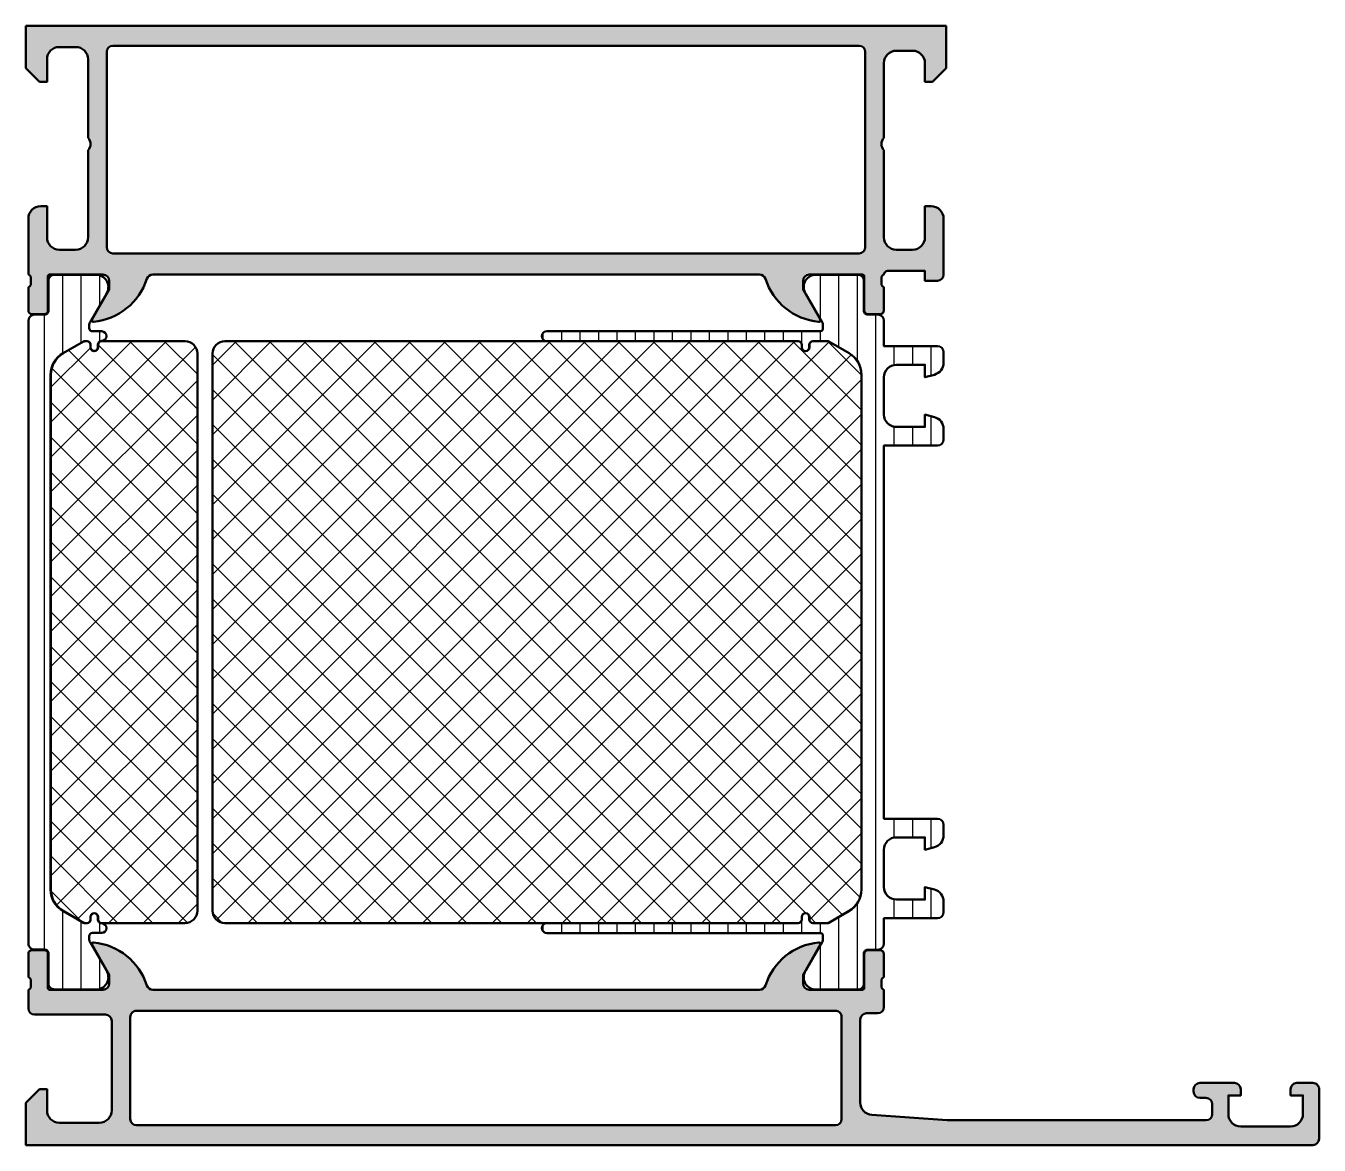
# Model space of a CAD drawing. Extents: x 0 to 104, y 0 to 90.
import ezdxf

# ---------------------------------------------------------------- set-up
doc = ezdxf.new("R2010")
doc.units = 0
for name, color, linetype, lineweight in [('0S-Alu contour', 7, 'Continuous', 50), ('0S-Alu hatch', 252, 'Continuous', 25), ('0S-Plastic contour', 254, 'Continuous', 50), ('0S-Plastic hatch', 253, 'Continuous', 25), ('0S-PT contour', 91, 'Continuous', 50), ('0S-PT hatch', 103, 'Continuous', 25)]:
    doc.layers.add(name, color=color, linetype=linetype, lineweight=lineweight)
pattern_1 = [(90, (0, 0), (-1.4859, 0), [])]
pattern_2 = [(135, (0, 0), (-1.403165018917055, -1.403165018917055), []), (225, (0, 0), (1.403165018917055, -1.403165018917055), [])]

# ---------------------------------------------------------------- blocks, each defined once
blk = doc.blocks.new('445070__42D03191_7CAE_4A4D_87FC_21C31D949992_')
at = {"layer": '0S-Alu hatch'}
h = blk.add_hatch(color=256, dxfattribs=at)
edge = h.paths.add_edge_path()
edge.add_arc((0.7000000000000182, 11), 0.5000000000000004, 180, 270)
edge.add_line((0.700000000000018, 10.5), (6.4, 10.5))
edge.add_ellipse((6.4, 10), major_axis=(-0.5, 0), ratio=1, start_angle=180, end_angle=270, ccw=False)
edge.add_line((6.9, 9.999999999999998), (6.899999999999973, 2.800000000000009))
edge.add_ellipse((5.899999999999972, 2.800000000000012), major_axis=(-1, 0), ratio=1, start_angle=90.00000000000011, end_angle=180, ccw=False)
edge.add_line((5.899999999999973, 1.800000000000011), (2.699999999999989, 1.800000000000011))
edge.add_ellipse((2.699999999999989, 2.800000000000011), major_axis=(-1, 0), ratio=1, start_angle=0, end_angle=90, ccw=False)
edge.add_line((1.699999999999988, 2.80000000000001), (1.699999999999987, 4.5))
edge.add_line((1.699999999999987, 4.5), (1.099999999999994, 4.5))
edge.add_line((1.099999999999994, 4.5), (0, 3.400000000000005))
edge.add_line((0, 3.400000000000005), (0, 0))
edge.add_line((0, 0), (103.5, 0))
edge.add_arc((103.5, 0.5), 0.5, 270, 360)
edge.add_line((104, 0.5), (104, 4.500000000000005))
edge.add_arc((103.5, 4.500000000000005), 0.5, 0, 90.0000000000016)
edge.add_line((103.5, 5.000000000000005), (102.2, 4.999999999999997))
edge.add_arc((102.2, 4.500000000000009), 0.4999999999999876, 90, 180)
edge.add_line((101.7, 4.499999999999994), (101.7, 3.999999999999999))
edge.add_line((101.7, 3.999999999999999), (102.7, 3.999999999999999))
edge.add_line((102.7, 3.999999999999999), (102.7, 2.500000000000012))
edge.add_ellipse((101.7, 2.500000000000012), major_axis=(-1, 0), ratio=1, start_angle=90, end_angle=180, ccw=False)
edge.add_line((101.7, 1.500000000000012), (97.70000000000003, 1.499999999999999))
edge.add_ellipse((97.70000000000003, 2.500000000000013), major_axis=(-1.000000000000014, 0), ratio=1, start_angle=0, end_angle=89.9999999999992, ccw=False)
edge.add_line((96.70000000000002, 2.500000000000013), (96.70000000000002, 3.999999999999999))
edge.add_line((96.70000000000002, 3.999999999999999), (97.70000000000002, 3.999999999999999))
edge.add_line((97.70000000000002, 3.999999999999999), (97.70000000000002, 4.499999999999987))
edge.add_arc((97.19999999999997, 4.499999999999987), 0.5000000000000142, 0, 90)
edge.add_line((97.19999999999997, 5.000000000000001), (94.4, 5))
edge.add_arc((94.4, 4.500000000000007), 0.4999999999999929, 90, 180)
edge.add_line((93.9, 4.499999999999984), (93.90000000000003, 4.299999999999933))
edge.add_arc((94.4, 4.299999999999968), 0.4999999999999716, 180, 270)
edge.add_line((94.4, 3.799999999999997), (94.9, 3.799999999999998))
edge.add_ellipse((94.9, 3.299999999999996), major_axis=(-0.5000000000000023, 0), ratio=1, start_angle=180, end_angle=270, ccw=False)
edge.add_line((95.39999999999999, 3.300000000000014), (95.40000000000002, 2.500000000000039))
edge.add_ellipse((94.9, 2.500000000000022), major_axis=(-0.5000000000000285, 0), ratio=1, start_angle=90, end_angle=180, ccw=False)
edge.add_line((94.9, 1.999999999999993), (74.10000000000002, 2.000000000000001))
edge.add_line((74.10000000000002, 2.000000000000001), (68.0287529500121, 2.433660503570564))
edge.add_ellipse((68.10000000000001, 3.431119203401298), major_axis=(-0.9999999999999987, 0), ratio=1, start_angle=0, end_angle=85.91438322002551, ccw=False)
edge.add_line((67.1, 3.431119203401297), (67.1, 10.09999999999999))
edge.add_ellipse((67.60000000000001, 10.09999999999999), major_axis=(-0.5, 0), ratio=1, start_angle=270, end_angle=360, ccw=False)
edge.add_line((67.60000000000001, 10.59999999999999), (68.49999999999996, 10.6))
edge.add_arc((68.49999999999996, 11.10000000000002), 0.500000000000016, 270, 360)
edge.add_line((68.99999999999997, 11.10000000000001), (68.99999999999999, 12.50000000000065))
edge.add_ellipse((69.07883644654304, 12.76752059199378), major_axis=(-0.2788950563274398, 0), ratio=1, start_angle=-1.164589374117611, end_angle=73.58012358050672, ccw=False)
edge.add_line((68.79999899999999, 12.77318899999225), (68.79999899999997, 13.22678299999214))
edge.add_ellipse((69.07886709564315, 13.2324436594692), major_axis=(-0.2789255417371577, 0), ratio=1, start_angle=-73.575405444647, end_angle=1.162870072887472, ccw=False)
edge.add_line((68.99999999999999, 13.49998699999215), (68.99999999999997, 15.37999800000068))
edge.add_arc((68.69999999999999, 15.37999800000068), 0.2999999999999829, 0, 89.99999999999459)
edge.add_line((68.70000000000002, 15.67999800000066), (67.72002568095719, 15.67999800000067))
edge.add_arc((67.72002568095719, 15.37999800000067), 0.2999999999999936, 90, 180)
edge.add_line((67.4200256809572, 15.37999800000067), (67.4200256809572, 12.62000000000066))
edge.add_ellipse((67.30002568095723, 12.62000000000066), major_axis=(-0.1199999999999477, 0), ratio=1, start_angle=90, end_angle=180, ccw=False)
edge.add_line((67.30002568095723, 12.50000000000071), (63.00000000000003, 12.50000000000071))
edge.add_ellipse((63.00000000000003, 13.00000000000069), major_axis=(-0.4999999999999787, 0), ratio=1, start_angle=0, end_angle=90, ccw=False)
edge.add_line((62.50000000000005, 13.00000000000074), (62.50000000000012, 13.70000000000075))
edge.add_line((62.50000000000012, 13.70000000000075), (63.88149545762249, 16.09282032302829))
edge.add_arc((63.76188021535185, 16.16188021535243), 0.1381197846482754, 329.9999999999984, 455.6225775507903)
edge.add_arc((64.23822324117364, 11.32339113815334), 4.999999999999531, 95.62257755079048, 162.2515836439295)
edge.add_ellipse((58.99999999999888, 13.00000000000148), major_axis=(-0.5000000000014841, 0), ratio=1, start_angle=89.9999999999992, end_angle=162.2515836439299, ccw=False)
edge.add_line((58.99999999999888, 12.5), (10.20000000000014, 12.5))
edge.add_ellipse((10.20000000000014, 13.00000000000063), major_axis=(-0.5000000000006342, 0), ratio=1, start_angle=17.74841635607038, end_angle=90, ccw=False)
edge.add_arc((4.961776758826346, 11.3233911381528), 4.999999999999362, 17.74841635607043, 84.37742244920943)
edge.add_arc((5.438119784648135, 16.16188021535171), 0.1381197846482762, 84.3774224492095, 210.0000000000011)
edge.add_line((5.318504542377492, 16.09282032302757), (6.699999999999855, 13.70000000000006))
edge.add_line((6.699999999999855, 13.70000000000006), (6.699999999999926, 13.00000000000004))
edge.add_ellipse((6.199999999999944, 12.99999999999998), major_axis=(-0.4999999999999823, 0), ratio=1, start_angle=90.00000000000011, end_angle=180, ccw=False)
edge.add_line((6.199999999999945, 12.5), (1.899974319042503, 12.49999999999999))
edge.add_ellipse((1.899974319042503, 12.62000000000067), major_axis=(-0.120000000000676, 0), ratio=1, start_angle=0, end_angle=90.00000000000028, ccw=False)
edge.add_line((1.779974319041827, 12.62000000000067), (1.779974319041826, 15.37999800000067))
edge.add_arc((1.479974319041827, 15.37999800000067), 0.2999999999999994, 0, 89.99999999999987)
edge.add_line((1.479974319041828, 15.67999800000067), (0.4999999999990419, 15.67999800000067))
edge.add_arc((0.4999999999990413, 15.37999800000067), 0.3000000000000025, 89.99999999999987, 180)
edge.add_line((0.1999999999990387, 15.37999800000067), (0.19999999999904, 13.49998699999215))
edge.add_ellipse((0.121132904355874, 13.23244365946922), major_axis=(-0.278925541737147, 0), ratio=1, start_angle=178.8371299271226, end_angle=253.5754054446455, ccw=False)
edge.add_line((0.4000009999990405, 13.22678299999221), (0.4000009999990405, 12.77318899999216))
edge.add_ellipse((0.1211635534573391, 12.76752059199381), major_axis=(-0.2788950563260883, 0), ratio=1, start_angle=106.4198764194926, end_angle=181.1645893740985, ccw=False)
edge.add_line((0.2000000000000035, 12.50000000000198), (0.2000000000000178, 10.99999999999999))
edge = h.paths.add_edge_path()
edge.add_line((8.400000000000006, 2.1), (8.400000000000007, 10.3))
edge.add_ellipse((8.900000000000007, 10.3), major_axis=(-0.5, 0), ratio=1, start_angle=269.99999999999983, end_angle=360, ccw=False)
edge.add_line((8.90000000000001, 10.8), (65.10000000000001, 10.7999999999999))
edge.add_ellipse((65.10000000000002, 10.29999999999988), major_axis=(-0.5000000000000142, 0), ratio=1, start_angle=180, end_angle=270.00000000000165, ccw=False)
edge.add_line((65.60000000000004, 10.29999999999988), (65.60000000000001, 2.100000000000008))
edge.add_ellipse((65.1, 2.100000000000012), major_axis=(-0.5000000000000142, 0), ratio=1, start_angle=90.00000000000159, end_angle=180, ccw=False)
edge.add_line((65.10000000000001, 1.599999999999998), (8.900000000000006, 1.6))
edge.add_ellipse((8.900000000000006, 2.1), major_axis=(-0.5, 0), ratio=1, start_angle=0, end_angle=90, ccw=False)
at = {"layer": '0S-Alu contour', "color": 7}
for points in [[(1.479974319041828, 15.67999800000067), (0.4999999999990419, 15.67999800000067)], [(5.318504542377492, 16.09282032302757), (6.699999999999855, 13.70000000000006), (6.699999999999926, 13.00000000000004)], [(62.50000000000005, 13.00000000000074), (62.50000000000012, 13.70000000000075), (63.88149545762249, 16.09282032302829)], [(68.70000000000002, 15.67999800000066), (67.72002568095719, 15.67999800000067)], [(0.1999999999990387, 15.37999800000067), (0.19999999999904, 13.49998699999215)], [(1.779974319041827, 12.62000000000067), (1.779974319041826, 15.37999800000067)], [(67.4200256809572, 15.37999800000067), (67.4200256809572, 12.62000000000066)], [(68.99999999999999, 13.49998699999215), (68.99999999999997, 15.37999800000068)], [(0.2000000000000035, 12.50000000000198), (0.2000000000000178, 10.99999999999999)], [(0.4000009999990405, 13.22678299999221), (0.4000009999990405, 12.77318899999216)], [(6.199999999999945, 12.5), (1.899974319042503, 12.49999999999999)], [(58.99999999999888, 12.5), (10.20000000000014, 12.5)], [(67.30002568095723, 12.50000000000071), (63.00000000000003, 12.50000000000071)], [(68.79999899999999, 12.77318899999225), (68.79999899999997, 13.22678299999214)], [(68.99999999999997, 11.10000000000001), (68.99999999999999, 12.50000000000065)], [(0.700000000000018, 10.5), (6.4, 10.5)], [(8.90000000000001, 10.8), (65.10000000000001, 10.7999999999999)], [(67.60000000000001, 10.59999999999999), (68.49999999999996, 10.6)], [(6.9, 9.999999999999998), (6.899999999999973, 2.800000000000009)], [(8.400000000000006, 2.1), (8.400000000000007, 10.3)], [(65.60000000000004, 10.29999999999988), (65.60000000000001, 2.100000000000008)], [(67.1, 3.431119203401297), (67.1, 10.09999999999999)], [(1.699999999999988, 2.80000000000001), (1.699999999999987, 4.5), (1.099999999999994, 4.5), (0, 3.400000000000005), (0, 0), (103.5, 0)], [(93.9, 4.499999999999984), (93.90000000000003, 4.299999999999933)], [(97.19999999999997, 5.000000000000001), (94.4, 5)], [(96.70000000000002, 2.500000000000013), (96.70000000000002, 3.999999999999999), (97.70000000000002, 3.999999999999999), (97.70000000000002, 4.499999999999987)], [(101.7, 4.499999999999994), (101.7, 3.999999999999999), (102.7, 3.999999999999999), (102.7, 2.500000000000012)], [(103.5, 5.000000000000005), (102.2, 4.999999999999997)], [(104, 0.5), (104, 4.500000000000005)], [(94.4, 3.799999999999997), (94.9, 3.799999999999998)], [(95.39999999999999, 3.300000000000014), (95.40000000000002, 2.500000000000039)], [(94.9, 1.999999999999993), (74.10000000000002, 2.000000000000001), (68.0287529500121, 2.433660503570564)], [(5.899999999999973, 1.800000000000011), (2.699999999999989, 1.800000000000011)], [(65.10000000000001, 1.599999999999998), (8.900000000000006, 1.6)], [(101.7, 1.500000000000012), (97.70000000000003, 1.499999999999999)]]:
    blk.add_lwpolyline(points, dxfattribs=at)
for centre, radius, start, end in [((0.4999999999990413, 15.37999800000067), 0.3000000000000025, 89.99999999999987, 180), ((1.479974319041827, 15.37999800000067), 0.2999999999999994, 0, 89.99999999999987), ((5.438119784648135, 16.16188021535171), 0.1381197846482762, 84.3774224492095, 210.0000000000011), ((4.961776758826346, 11.3233911381528), 4.999999999999362, 17.74841635607043, 84.37742244920943), ((64.23822324117364, 11.32339113815334), 4.999999999999531, 95.62257755079048, 162.2515836439295), ((63.76188021535185, 16.16188021535243), 0.1381197846482754, 329.9999999999984, 95.62257755079027), ((67.72002568095719, 15.37999800000067), 0.2999999999999936, 90, 180), ((68.69999999999999, 15.37999800000068), 0.2999999999999829, 0, 89.99999999999459), ((0.7000000000000182, 11), 0.5000000000000004, 180, 270), ((68.49999999999996, 11.10000000000002), 0.500000000000016, 270, 0), ((94.4, 4.500000000000007), 0.4999999999999929, 90, 180), ((94.4, 4.299999999999968), 0.4999999999999716, 180, 270), ((97.19999999999997, 4.499999999999987), 0.5000000000000142, 0, 90), ((102.2, 4.500000000000009), 0.4999999999999876, 90, 180), ((103.5, 4.500000000000005), 0.5, 0, 90.0000000000016), ((103.5, 0.5), 0.5, 270, 0)]:
    blk.add_arc(centre, radius, start, end, dxfattribs=at)
at = {"layer": '0S-Alu contour', "color": 7, "extrusion": (0, 0, -1)}
for centre, radius, start, end in [((-0.121132904355874, 13.23244365946922), 0.278925541737147, 106.4245945553545, 181.1628700728774), ((-0.1211635534573391, 12.76752059199381), 0.2788950563260883, 178.8354106259015, 253.5801235805074), ((-1.899974319042503, 12.62000000000067), 0.120000000000676, 269.9999999999997, 0), ((-6.199999999999944, 12.99999999999998), 0.4999999999999823, 180, 269.9999999999999), ((-10.20000000000014, 13.00000000000063), 0.5000000000006342, 270, 342.2515836439296), ((-58.99999999999888, 13.00000000000148), 0.5000000000014841, 197.7484163560702, 270.0000000000008), ((-63.00000000000003, 13.00000000000069), 0.4999999999999787, 270, 0), ((-67.30002568095723, 12.62000000000066), 0.1199999999999477, 180, 270), ((-69.07883644654304, 12.76752059199378), 0.2788950563274398, 286.4198764194934, 1.16458937411758), ((-69.07886709564315, 13.2324436594692), 0.2789255417371577, 358.8371299271125, 73.57540544464707), ((-6.4, 10), 0.5, 90, 180), ((-8.900000000000007, 10.3), 0.5, 0, 90.00000000000018), ((-65.10000000000002, 10.29999999999988), 0.5000000000000142, 89.99999999999837, 180), ((-67.60000000000001, 10.09999999999999), 0.5, 0, 90), ((-68.10000000000001, 3.431119203401298), 0.9999999999999987, 274.0856167799746, 0), ((-94.9, 3.299999999999996), 0.5000000000000023, 90, 180), ((-2.699999999999989, 2.800000000000011), 1, 270, 0), ((-5.899999999999972, 2.800000000000012), 1, 180, 269.9999999999999), ((-8.900000000000006, 2.1), 0.5, 270, 0), ((-65.1, 2.100000000000012), 0.5000000000000142, 180, 269.9999999999984), ((-94.9, 2.500000000000022), 0.5000000000000285, 180, 270), ((-97.70000000000003, 2.500000000000013), 1.000000000000014, 270.0000000000008, 0), ((-101.7, 2.500000000000012), 1, 180, 270)]:
    blk.add_arc(centre, radius, start, end, dxfattribs=at)
blk = doc.blocks.new('284603__336EED6A_69B0_43F8_BBD8_6C7027E77BB2___9655FB71_CC7D_485D_BA6F_0965367D6B8E_')
at = {"layer": '0S-Plastic hatch'}
h = blk.add_hatch(dxfattribs=at)
h.set_pattern_fill('ANSI31', color=256, scale=0.4680000000000001, angle=45, style=0)
h.set_pattern_definition(pattern_1)
edge = h.paths.add_edge_path()
edge.add_line((68.99999999999997, 66.29000567890994), (68.99999999999999, 64.2500000000007))
edge.add_line((68.99999999999999, 64.2500000000007), (73.3, 64.2500000000007))
edge.add_ellipse((73.3, 63.75000000000069), major_axis=(-0.5000000000000071, 0), ratio=1, start_angle=180, end_angle=270, ccw=False)
edge.add_line((73.80000000000001, 63.7500000000007), (73.80000000000001, 62.91925077662635))
edge.add_ellipse((72.80000000000007, 62.91925077662636), major_axis=(-0.999999999999943, 0), ratio=1, start_angle=105.0000000000029, end_angle=180, ccw=False)
edge.add_line((73.05881904510262, 61.95332495033735), (72.3, 61.75000000000069))
edge.add_line((72.3, 61.75000000000069), (72.3, 62.75000000000069))
edge.add_line((72.3, 62.75000000000069), (69.99999999999999, 62.75000000000069))
edge.add_arc((69.99999999999999, 61.75000000000069), 1, 90, 180)
edge.add_line((68.99999999999999, 61.75000000000069), (68.99999999999999, 58.75000000000071))
edge.add_arc((70.00000000000001, 58.75000000000071), 1.000000000000028, 180, 269.9999999999992)
edge.add_line((70, 57.75000000000068), (72.3, 57.75000000000069))
edge.add_line((72.3, 57.75000000000069), (72.3, 58.7500000000007))
edge.add_line((72.3, 58.7500000000007), (73.05881904510248, 58.54667504966414))
edge.add_ellipse((72.79999999999997, 57.58074922337503), major_axis=(-1.000000000000029, 0), ratio=1, start_angle=180, end_angle=255.000000000001, ccw=False)
edge.add_line((73.79999999999998, 57.58074922337503), (73.79999999999998, 56.75000000000069))
edge.add_ellipse((73.29999999999998, 56.75000000000069), major_axis=(-0.5000000000000142, 0), ratio=1, start_angle=90, end_angle=180, ccw=False)
edge.add_line((73.29999999999998, 56.25000000000068), (68.99999999999999, 56.2500000000007))
edge.add_line((68.99999999999999, 56.2500000000007), (68.99999999999999, 26.2500000000007))
edge.add_line((68.99999999999999, 26.2500000000007), (73.3, 26.2500000000007))
edge.add_ellipse((73.3, 25.7500000000007), major_axis=(-0.5, 0), ratio=1, start_angle=180, end_angle=270, ccw=False)
edge.add_line((73.79999999999998, 25.75000000000069), (73.79999999999998, 24.9192507766263))
edge.add_ellipse((72.79999999999998, 24.91925077662629), major_axis=(-1, 0), ratio=1, start_angle=104.99999999999781, end_angle=180, ccw=False)
edge.add_line((73.05881904510247, 23.95332495033721), (72.3, 23.7500000000007))
edge.add_line((72.3, 23.7500000000007), (72.3, 24.7500000000007))
edge.add_line((72.3, 24.7500000000007), (69.99999999999999, 24.7500000000007))
edge.add_arc((69.99999999999999, 23.7500000000007), 1, 90, 180)
edge.add_line((68.99999999999999, 23.7500000000007), (68.99999999999999, 20.7500000000007))
edge.add_arc((69.99999999999999, 20.7500000000007), 1, 180, 270)
edge.add_line((69.99999999999999, 19.75000000000069), (72.3, 19.7500000000007))
edge.add_line((72.3, 19.7500000000007), (72.3, 20.7500000000007))
edge.add_line((72.3, 20.7500000000007), (73.05881904510247, 20.54667504966418))
edge.add_ellipse((72.8, 19.5807492233751), major_axis=(-0.9999999999999984, 0), ratio=1, start_angle=180, end_angle=255.000000000003, ccw=False)
edge.add_line((73.79999999999998, 19.5807492233751), (73.79999999999998, 18.75000000000069))
edge.add_ellipse((73.3, 18.75000000000069), major_axis=(-0.5, 0), ratio=1, start_angle=90, end_angle=180, ccw=False)
edge.add_line((73.3, 18.25000000000069), (68.99999999999999, 18.25000000000069))
edge.add_line((68.99999999999999, 18.25000000000069), (68.99999999999999, 16.20999432109144))
edge.add_ellipse((68.500002678902, 16.20999432109144), major_axis=(-0.4999973210979788, 0), ratio=1, start_angle=90, end_angle=180, ccw=False)
edge.add_line((68.500002678902, 15.70999699999346), (67.68966866665949, 15.70999700000064))
edge.add_arc((67.68966866665947, 15.40999700000063), 0.3000000000000114, 89.99999999999729, 180.0079248428408)
edge.add_line((67.3896686695291, 15.40995550562037), (67.39000061228089, 13.01006513326154))
edge.add_ellipse((66.89000463961787, 13.00999597743926), major_axis=(-0.4999959774455815, 0), ratio=1, start_angle=90, end_angle=180.0079247372928, ccw=False)
edge.add_line((66.89000463961787, 12.50999999999368), (63.41346050189329, 12.51000000000064))
edge.add_ellipse((63.55577115088467, 13.49981807472349), major_axis=(-0.9999960709244726, 0), ratio=1, start_angle=-32.72701609984023, end_angle=81.8183919480993, ccw=False)
edge.add_line((62.71451850189332, 14.04045300000064), (64.03302417099505, 16.3241721209298))
edge.add_arc((63.60008549242159, 16.57412934928537), 0.4999145081032588, 330.0000034006567, 360)
edge.add_line((64.10000000052486, 16.57412934928538), (64.10000000000001, 16.85000000000069))
edge.add_arc((63.90000000000005, 16.85000000000069), 0.1999999999999602, 0, 90)
edge.add_line((63.90000000000005, 17.05000000000065), (41.899615812246, 17.05000000000065))
edge.add_ellipse((41.89961581224781, 17.45000000000068), major_axis=(-0.4000000000000341, 0), ratio=1, start_angle=-89.9985112772194, end_angle=89.99999999974148, ccw=False)
edge.add_line((41.89960541900214, 17.84999999986569), (62.10004240920106, 17.85052486971729))
edge.add_arc((62.1000346142909, 18.15052344342357), 0.2999985738075439, 270.0014887252558, 360)
edge.add_line((62.40003318809844, 18.15052344342357), (62.40003318809844, 18.35003318805171))
edge.add_ellipse((62.7, 18.3500331880517), major_axis=(-0.2999668119015553, 0), ratio=1, start_angle=180, end_angle=360, ccw=False)
edge.add_line((62.99996681190155, 18.35003318805168), (62.99996681190155, 18.15052607824105))
edge.add_arc((63.29996681185438, 18.15052607824105), 0.2999999999528171, 180, 270)
edge.add_line((63.29996681185438, 17.85052607828824), (64.46501280946045, 17.85052607828824))
edge.add_arc((64.46501280946045, 18.05052607828828), 0.2000000000000455, 270, 299.9999999999996)
edge.add_line((64.56501280946047, 17.87732099753135), (66.20000000000003, 18.82128129211096))
edge.add_arc((65.20000000000006, 20.55333209967982), 1.999999999999971, 299.9999999999996, 360)
edge.add_line((67.20000000000003, 20.55333209967981), (67.19999999999997, 61.94666790036883))
edge.add_arc((65.19999999999993, 61.94666790036883), 2.000000000000042, 0, 60.00000000000395)
edge.add_line((66.19999999999983, 63.67871870793782), (64.56501280946038, 64.62267900251722))
edge.add_arc((64.46501280946036, 64.44947392176024), 0.2000000000000721, 60.00000000000441, 90)
edge.add_line((64.46501280946036, 64.64947392176033), (63.29996681190156, 64.64947392176033))
edge.add_arc((63.29996681190156, 64.34947392176032), 0.3000000000000114, 90, 180)
edge.add_line((62.99996681190155, 64.34947392176032), (62.99996681190155, 64.14996681194967))
edge.add_ellipse((62.7, 64.14996681194967), major_axis=(-0.2999668119015553, 0), ratio=1, start_angle=0, end_angle=180, ccw=False)
edge.add_line((62.40003318809844, 64.14996681194967), (62.40003318809845, 64.34947655657778))
edge.add_arc((62.10003318809847, 64.34947655657778), 0.2999999999999829, 0, 89.99736197013922)
edge.add_line((62.10004700079052, 64.64947655625978), (41.89939408499901, 64.65040663981537))
edge.add_ellipse((41.89941249265602, 65.05020331969618), major_axis=(-0.3997966803045756, 0), ratio=1, start_angle=-89.99999999997351, end_angle=89.99736195643908, ccw=False)
edge.add_line((41.89941249265584, 65.45000000000076), (63.90000000000043, 65.4500000000011))
edge.add_arc((63.90000000000043, 65.65000000000067), 0.1999999999995907, 270, 360)
edge.add_line((64.10000000000002, 65.65000000000067), (64.10000000000001, 65.92584774309341))
edge.add_arc((63.59999999999999, 65.92584774309339), 0.5000000000000214, 0, 29.99999659934859)
edge.add_line((64.03301271673035, 66.17584771739298), (62.71451850189339, 68.45954700000063))
edge.add_ellipse((63.55577115088466, 69.00018192527789), major_axis=(-0.9999960709244717, 0), ratio=1, start_angle=-81.81839194810169, end_angle=32.727016099848186, ccw=False)
edge.add_line((63.41346050189333, 69.99000000000073), (66.89000463961787, 69.99000000000768))
edge.add_ellipse((66.89000463961789, 69.49000402256212), major_axis=(-0.4999959774455788, 0), ratio=1, start_angle=179.9920752627074, end_angle=270.00000000000165, ccw=False)
edge.add_line((67.3900006122809, 69.48993486673984), (67.38966866952909, 67.09004449438103))
edge.add_arc((67.68966866665944, 67.09000300000076), 0.3000000000000101, 179.9920751571591, 270)
edge.add_line((67.68966866665944, 66.79000300000075), (68.500002678902, 66.79000300000793))
edge.add_ellipse((68.50000267890199, 66.29000567890995), major_axis=(-0.4999973210979788, 0), ratio=1, start_angle=180, end_angle=269.9999999999984, ccw=False)
at = {"layer": '0S-Plastic contour', "color": 7}
for points in [[(63.41346050189333, 69.99000000000073), (66.89000463961787, 69.99000000000768)], [(67.3900006122809, 69.48993486673984), (67.38966866952909, 67.09004449438103)], [(64.03301271673035, 66.17584771739298), (62.71451850189339, 68.45954700000063)], [(67.68966866665944, 66.79000300000075), (68.500002678902, 66.79000300000793)], [(64.10000000000002, 65.65000000000067), (64.10000000000001, 65.92584774309341)], [(68.99999999999997, 66.29000567890994), (68.99999999999999, 64.2500000000007), (73.3, 64.2500000000007)], [(62.10004700079052, 64.64947655625978), (41.89939408499901, 64.65040663981537)], [(41.89941249265584, 65.45000000000076), (63.90000000000043, 65.4500000000011)], [(64.46501280946036, 64.64947392176033), (63.29996681190156, 64.64947392176033)], [(66.19999999999983, 63.67871870793782), (64.56501280946038, 64.62267900251722)], [(62.40003318809844, 64.14996681194967), (62.40003318809845, 64.34947655657778)], [(62.99996681190155, 64.34947392176032), (62.99996681190155, 64.14996681194967)], [(73.80000000000001, 63.7500000000007), (73.80000000000001, 62.91925077662635)], [(73.05881904510262, 61.95332495033735), (72.3, 61.75000000000069), (72.3, 62.75000000000069), (69.99999999999999, 62.75000000000069)], [(67.20000000000003, 20.55333209967981), (67.19999999999997, 61.94666790036883)], [(68.99999999999999, 61.75000000000069), (68.99999999999999, 58.75000000000071)], [(70, 57.75000000000068), (72.3, 57.75000000000069), (72.3, 58.7500000000007), (73.05881904510248, 58.54667504966414)], [(73.79999999999998, 57.58074922337503), (73.79999999999998, 56.75000000000069)], [(73.29999999999998, 56.25000000000068), (68.99999999999999, 56.2500000000007), (68.99999999999999, 26.2500000000007), (73.3, 26.2500000000007)], [(73.79999999999998, 25.75000000000069), (73.79999999999998, 24.9192507766263)], [(73.05881904510247, 23.95332495033721), (72.3, 23.7500000000007), (72.3, 24.7500000000007), (69.99999999999999, 24.7500000000007)], [(68.99999999999999, 23.7500000000007), (68.99999999999999, 20.7500000000007)], [(69.99999999999999, 19.75000000000069), (72.3, 19.7500000000007), (72.3, 20.7500000000007), (73.05881904510247, 20.54667504966418)], [(64.56501280946047, 17.87732099753135), (66.20000000000003, 18.82128129211096)], [(73.79999999999998, 19.5807492233751), (73.79999999999998, 18.75000000000069)], [(41.89960541900214, 17.84999999986569), (62.10004240920106, 17.85052486971729)], [(62.40003318809844, 18.15052344342357), (62.40003318809844, 18.35003318805171)], [(62.99996681190155, 18.35003318805168), (62.99996681190155, 18.15052607824105)], [(63.29996681185438, 17.85052607828824), (64.46501280946045, 17.85052607828824)], [(73.3, 18.25000000000069), (68.99999999999999, 18.25000000000069), (68.99999999999999, 16.20999432109144)], [(63.90000000000005, 17.05000000000065), (41.899615812246, 17.05000000000065)], [(64.10000000052486, 16.57412934928538), (64.10000000000001, 16.85000000000069)], [(62.71451850189332, 14.04045300000064), (64.03302417099505, 16.3241721209298)], [(68.500002678902, 15.70999699999346), (67.68966866665949, 15.70999700000064)], [(67.3896686695291, 15.40995550562037), (67.39000061228089, 13.01006513326154)], [(66.89000463961787, 12.50999999999368), (63.41346050189329, 12.51000000000064)]]:
    blk.add_lwpolyline(points, dxfattribs=at)
at = {"layer": '0S-Plastic contour', "color": 7, "extrusion": (0, 0, -1)}
for centre, radius, start, end in [((-63.55577115088466, 69.00018192527789), 0.9999960709244717, 327.2729839001519, 81.81839194810178), ((-66.89000463961789, 69.49000402256212), 0.4999959774455789, 89.99999999999837, 180.0079247372927), ((-68.50000267890199, 66.29000567890995), 0.4999973210979789, 90.0000000000016, 180), ((-41.89941249265602, 65.05020331969618), 0.3997966803045756, 270.0026380435609, 89.99999999997353), ((-62.7, 64.14996681194967), 0.2999668119015553, 180, 0), ((-73.3, 63.75000000000069), 0.5000000000000071, 90, 180), ((-72.80000000000007, 62.91925077662636), 0.999999999999943, 180, 254.9999999999971), ((-72.79999999999997, 57.58074922337503), 1.000000000000029, 104.999999999999, 180), ((-73.29999999999998, 56.75000000000069), 0.5000000000000142, 180, 270), ((-73.3, 25.7500000000007), 0.5, 90, 180), ((-72.79999999999998, 24.91925077662629), 1, 180, 255.0000000000022), ((-72.8, 19.5807492233751), 0.9999999999999984, 104.999999999997, 180), ((-73.3, 18.75000000000069), 0.5, 180, 270), ((-41.89961581224781, 17.45000000000068), 0.4000000000000341, 270.0000000002585, 89.99851127721946), ((-62.7, 18.3500331880517), 0.2999668119015553, 0, 180), ((-68.500002678902, 16.20999432109144), 0.4999973210979789, 180, 270), ((-63.55577115088467, 13.49981807472349), 0.9999960709244726, 278.1816080519007, 32.72701609984024), ((-66.89000463961787, 13.00999597743926), 0.4999959774455815, 179.9920752627072, 270)]:
    blk.add_arc(centre, radius, start, end, dxfattribs=at)
at = {"layer": '0S-Plastic contour', "color": 7}
for centre, radius, start, end in [((67.68966866665944, 67.09000300000076), 0.3000000000000101, 179.9920751571591, 270), ((63.90000000000043, 65.65000000000067), 0.1999999999995907, 270, 0), ((63.59999999999999, 65.92584774309339), 0.5000000000000214, 0, 29.99999659934859), ((62.10003318809847, 64.34947655657778), 0.2999999999999829, 0, 89.99736197013922), ((63.29996681190156, 64.34947392176032), 0.3000000000000114, 90, 180), ((64.46501280946036, 64.44947392176024), 0.2000000000000721, 60.00000000000441, 90), ((65.19999999999993, 61.94666790036883), 2.000000000000042, 0, 60.00000000000395), ((69.99999999999999, 61.75000000000069), 1, 90, 180), ((70.00000000000001, 58.75000000000071), 1.000000000000028, 180, 269.9999999999992), ((69.99999999999999, 23.7500000000007), 1, 90, 180), ((65.20000000000006, 20.55333209967982), 1.999999999999971, 299.9999999999996, 0), ((69.99999999999999, 20.7500000000007), 1, 180, 270), ((62.1000346142909, 18.15052344342357), 0.2999985738075439, 270.0014887252558, 0), ((63.29996681185438, 18.15052607824105), 0.2999999999528171, 180, 270), ((64.46501280946045, 18.05052607828828), 0.2000000000000455, 270, 299.9999999999996), ((63.90000000000005, 16.85000000000069), 0.1999999999999602, 0, 90), ((63.60008549242159, 16.57412934928537), 0.4999145081032588, 330.0000034006567, 0), ((67.68966866665947, 15.40999700000063), 0.3000000000000114, 89.99999999999729, 180.0079248428408)]:
    blk.add_arc(centre, radius, start, end, dxfattribs=at)
blk = doc.blocks.new('441120__3D55214D_AE2E_48EF_B824_C8788984EFDA_')
at = {"layer": '0S-PT hatch'}
h = blk.add_hatch(dxfattribs=at)
h.set_pattern_fill('ANSI37', color=256, scale=0.625, angle=90, style=0)
h.set_pattern_definition(pattern_2)
edge = h.paths.add_edge_path()
edge.add_line((15.00999999999993, 63.65020331971984), (15.00999999999993, 18.84979668028167))
edge.add_arc((15.99999999999992, 18.84979668028167), 0.9899999999999984, 180, 270.0001618576359)
edge.add_line((16.00000279669911, 17.85979668028562), (48.4637390305982, 17.85988838867793))
edge.add_line((48.4637390305982, 17.85988838867793), (62.10003541110197, 17.859992918103))
edge.add_arc((62.10003318809838, 18.14999291809449), 0.2900000000000106, 270.0004392024952, 360)
edge.add_line((62.39003318809839, 18.14999291809441), (62.39003318809845, 18.35056371338088))
edge.add_ellipse((62.69946239281221, 18.35056371338086), major_axis=(-0.3094292047137586, 0), ratio=1, start_angle=180, end_angle=360, ccw=False)
edge.add_line((63.00889159752596, 18.35056371338083), (63.00889159752596, 18.14999291809452))
edge.add_arc((63.29888450317915, 18.14999291809453), 0.289992905653186, 180, 266.5483267860283)
edge.add_line((63.28142500771851, 17.86052607828824), (64.46501280946045, 17.86052607828824))
edge.add_arc((64.46501280946045, 18.05052607828828), 0.1900000000000439, 270, 300.0000000000016)
edge.add_line((64.56001280946047, 17.8859812515692), (66.19500000000006, 18.82994154614885))
edge.add_arc((65.20000000000005, 20.55333209967985), 1.989999999999984, 300.0000000000008, 360)
edge.add_line((67.19000000000003, 20.55333209967987), (67.18999999999997, 61.94666790036887))
edge.add_arc((65.19999999999993, 61.94666790036887), 1.990000000000037, 0, 60.00000000000324)
edge.add_line((66.19499999999985, 63.67005845389999), (64.56001280946043, 64.61401874847938))
edge.add_arc((64.46501280946046, 64.4494739217604), 0.1899999999999309, 59.99999999999826, 90.00000000013713)
edge.add_line((64.46501280946, 64.63947392176033), (63.28143835640298, 64.63947392175737))
edge.add_arc((63.29889869189339, 64.3499929181181), 0.2900070943674224, 93.45167039849738, 180)
edge.add_line((63.00889159752597, 64.3499929181181), (63.00889159752596, 64.1494221228319))
edge.add_ellipse((62.69892478562439, 64.1494221228319), major_axis=(-0.3099668119015817, 0), ratio=1, start_angle=0, end_angle=180, ccw=False)
edge.add_line((62.3889579737228, 64.1494221228319), (62.38895797372281, 64.34999291807095))
edge.add_arc((62.09855133433185, 64.34999291807098), 0.2904066393909588, 0, 90.0004392277614)
edge.add_line((62.09854910808309, 64.6403995574534), (48.46373913550454, 64.64029503339218))
edge.add_line((48.46373913550454, 64.64029503339218), (15.99999720313984, 64.64020331971588))
edge.add_arc((15.99999999999991, 63.65020331971985), 0.9899999999999808, 90.00016186694747, 180)
at = {"layer": '0S-PT contour', "color": 7}
for points in [[(62.09854910808309, 64.6403995574534), (48.46373913550454, 64.64029503339218), (15.99999720313984, 64.64020331971588)], [(64.46501280946, 64.63947392176033), (63.28143835640298, 64.63947392175737)], [(66.19499999999985, 63.67005845389999), (64.56001280946043, 64.61401874847938)], [(15.00999999999993, 63.65020331971984), (15.00999999999993, 18.84979668028167)], [(62.3889579737228, 64.1494221228319), (62.38895797372281, 64.34999291807095)], [(63.00889159752597, 64.3499929181181), (63.00889159752596, 64.1494221228319)], [(67.19000000000003, 20.55333209967987), (67.18999999999997, 61.94666790036887)], [(64.56001280946047, 17.8859812515692), (66.19500000000006, 18.82994154614885)], [(16.00000279669911, 17.85979668028562), (48.4637390305982, 17.85988838867793), (62.10003541110197, 17.859992918103)], [(62.39003318809839, 18.14999291809441), (62.39003318809845, 18.35056371338088)], [(63.00889159752596, 18.35056371338083), (63.00889159752596, 18.14999291809452)], [(63.28142500771851, 17.86052607828824), (64.46501280946045, 17.86052607828824)]]:
    blk.add_lwpolyline(points, dxfattribs=at)
for centre, radius, start, end in [((15.99999999999991, 63.65020331971985), 0.9899999999999808, 90.00016186694747, 180), ((62.09855133433185, 64.34999291807098), 0.2904066393909588, 0, 90.0004392277614), ((63.29889869189339, 64.3499929181181), 0.2900070943674224, 93.45167039849738, 180), ((64.46501280946046, 64.4494739217604), 0.1899999999999309, 59.99999999999826, 90.00000000013713), ((65.19999999999993, 61.94666790036887), 1.990000000000037, 0, 60.00000000000324), ((65.20000000000005, 20.55333209967985), 1.989999999999984, 300.0000000000008, 0), ((15.99999999999992, 18.84979668028167), 0.9899999999999984, 180, 270.0001618576359), ((62.10003318809838, 18.14999291809449), 0.2900000000000106, 270.0004392024952, 0), ((63.29888450317915, 18.14999291809453), 0.289992905653186, 180, 266.5483267860283), ((64.46501280946045, 18.05052607828828), 0.1900000000000439, 270, 300.0000000000016)]:
    blk.add_arc(centre, radius, start, end, dxfattribs=at)
at = {"layer": '0S-PT contour', "color": 7, "extrusion": (0, 0, -1)}
for centre, radius, start, end in [((-62.69892478562439, 64.1494221228319), 0.3099668119015817, 180, 0), ((-62.69946239281221, 18.35056371338086), 0.3094292047137586, 0, 180)]:
    blk.add_arc(centre, radius, start, end, dxfattribs=at)
blk = doc.blocks.new('441120__B69CCBC5_59E8_4587_92B6_4560BA149B5D_')
at = {"layer": '0S-PT hatch'}
h = blk.add_hatch(dxfattribs=at)
h.set_pattern_fill('ANSI37', color=256, scale=0.625, angle=90, style=0)
h.set_pattern_definition(pattern_2)
edge = h.paths.add_edge_path()
edge.add_line((13.78999999999998, 63.65020331974463), (13.78999999999998, 18.8497966803065))
edge.add_ellipse((12.79999999999999, 18.8497966803065), major_axis=(-0.9899999999999984, 0), ratio=1, start_angle=89.99999999999989, end_angle=180, ccw=False)
edge.add_line((12.79999999999998, 17.8597966803065), (6.098924785624403, 17.8597966803065))
edge.add_ellipse((6.098924785624403, 18.1497966803065), major_axis=(-0.2900000000000062, 0), ratio=1, start_angle=0, end_angle=90, ccw=False)
edge.add_line((5.808924785624397, 18.1497966803065), (5.808924785624396, 18.35036747559275))
edge.add_arc((5.499495580910635, 18.35036747559275), 0.3094292047137612, 0, 180)
edge.add_line((5.190066376196874, 18.35036747559275), (5.190066376196871, 18.14979668030651))
edge.add_ellipse((4.90006637619688, 18.1497966803065), major_axis=(-0.2899999999999911, 0), ratio=1, start_angle=93.45167180618529, end_angle=180, ccw=False)
edge.add_line((4.917526291671712, 17.86032275859402), (4.73498719053954, 17.86032275859402))
edge.add_ellipse((4.734987190539536, 18.05032275859401), major_axis=(-0.1899999999999942, 0), ratio=1, start_angle=60.00000000000148, end_angle=90.00000000000131, ccw=False)
edge.add_line((4.639987190539543, 17.88577793187497), (3.004999999999999, 18.82973822645454))
edge.add_ellipse((3.999999999999977, 20.55312877998558), major_axis=(-1.989999999999988, 0), ratio=1, start_angle=0, end_angle=60.000000000000625, ccw=False)
edge.add_line((2.009999999999989, 20.55312877998558), (2.009999999999996, 61.94646458067461))
edge.add_ellipse((3.999999999999978, 61.94646458067461), major_axis=(-1.989999999999982, 0), ratio=1, start_angle=299.9999999999991, end_angle=360, ccw=False)
edge.add_line((3.005000000000015, 63.66985513420565), (4.639987190539565, 64.61381542878522))
edge.add_ellipse((4.734987190539532, 64.4492706020662), major_axis=(-0.1899999999999542, 0), ratio=1, start_angle=270, end_angle=299.99999999999676, ccw=False)
edge.add_line((4.734987190539532, 64.63927060206616), (4.917526291671717, 64.63927060206616))
edge.add_ellipse((4.900066376196871, 64.34979668035366), major_axis=(-0.2900000000000051, 0), ratio=1, start_angle=180, end_angle=266.54832819381204, ccw=False)
edge.add_line((5.190066376196876, 64.34979668035366), (5.190066376196876, 64.14922588506744))
edge.add_arc((5.50003318809844, 64.14922588506744), 0.3099668119015639, 180, 360)
edge.add_line((5.810000000000004, 64.14922588506744), (5.810000000000003, 64.3497966803065))
edge.add_ellipse((6.100406639390974, 64.34979668030651), major_axis=(-0.2904066393909712, 0), ratio=1, start_angle=270.00000000040234, end_angle=360, ccw=False)
edge.add_line((6.100406639388935, 64.64020331969748), (12.79999999999305, 64.6402033197446))
edge.add_ellipse((12.80000000000001, 63.65020331974462), major_axis=(-0.9899999999999806, 0), ratio=1, start_angle=180, end_angle=270.00000000040313, ccw=False)
at = {"layer": '0S-PT contour', "color": 7}
for points in [[(3.005000000000015, 63.66985513420565), (4.639987190539565, 64.61381542878522)], [(4.734987190539532, 64.63927060206616), (4.917526291671717, 64.63927060206616)], [(6.100406639388935, 64.64020331969748), (12.79999999999305, 64.6402033197446)], [(5.190066376196876, 64.34979668035366), (5.190066376196876, 64.14922588506744)], [(5.810000000000004, 64.14922588506744), (5.810000000000003, 64.3497966803065)], [(13.78999999999998, 63.65020331974463), (13.78999999999998, 18.8497966803065)], [(2.009999999999989, 20.55312877998558), (2.009999999999996, 61.94646458067461)], [(4.639987190539543, 17.88577793187497), (3.004999999999999, 18.82973822645454)], [(4.917526291671712, 17.86032275859402), (4.73498719053954, 17.86032275859402)], [(5.190066376196874, 18.35036747559275), (5.190066376196871, 18.14979668030651)], [(5.808924785624397, 18.1497966803065), (5.808924785624396, 18.35036747559275)], [(12.79999999999998, 17.8597966803065), (6.098924785624403, 17.8597966803065)]]:
    blk.add_lwpolyline(points, dxfattribs=at)
at = {"layer": '0S-PT contour', "color": 7, "extrusion": (0, 0, -1)}
for centre, radius, start, end in [((-4.734987190539532, 64.4492706020662), 0.1899999999999542, 60.00000000000324, 90), ((-4.900066376196871, 64.34979668035366), 0.2900000000000051, 93.45167180618796, 180), ((-6.100406639390974, 64.34979668030651), 0.2904066393909712, 0, 89.99999999959768), ((-12.80000000000001, 63.65020331974462), 0.9899999999999806, 89.9999999995969, 180), ((-3.999999999999978, 61.94646458067461), 1.989999999999982, 0, 60.00000000000092), ((-3.999999999999977, 20.55312877998558), 1.989999999999988, 299.9999999999994, 0), ((-12.79999999999999, 18.8497966803065), 0.9899999999999984, 180, 270.0000000000001), ((-4.734987190539536, 18.05032275859401), 0.1899999999999942, 269.9999999999987, 299.9999999999985), ((-4.90006637619688, 18.1497966803065), 0.2899999999999911, 180, 266.5483281938147), ((-6.098924785624403, 18.1497966803065), 0.2900000000000062, 270, 0)]:
    blk.add_arc(centre, radius, start, end, dxfattribs=at)
at = {"layer": '0S-PT contour', "color": 7}
for centre, radius, start, end in [((5.50003318809844, 64.14922588506744), 0.3099668119015639, 180, 0), ((5.499495580910635, 18.35036747559275), 0.3094292047137612, 0, 180)]:
    blk.add_arc(centre, radius, start, end, dxfattribs=at)
blk = doc.blocks.new('284603__59C6F324_698C_4B67_A796_B60217F02B05___F5A12CAC_2D55_492D_A367_242BD96C4B6B_')
at = {"layer": '0S-Plastic hatch'}
h = blk.add_hatch(dxfattribs=at)
h.set_pattern_fill('ANSI31', color=256, scale=0.4680000000000001, angle=45, style=0)
h.set_pattern_definition(pattern_1)
edge = h.paths.add_edge_path()
edge.add_line((0.2100000000000182, 66.2900056789584), (0.209999999999987, 16.20999432109278))
edge.add_arc((0.6999973210979733, 16.20999432109278), 0.4899973210979863, 180, 270.0000000000002)
edge.add_line((0.6999973210979749, 15.71999699999479), (1.510331333340428, 15.71999700000197))
edge.add_ellipse((1.510331333340473, 15.40999700000191), major_axis=(-0.3100000000000538, 0), ratio=1, start_angle=180, end_angle=270.0000000000082, ccw=False)
edge.add_line((1.820331333340527, 15.40999700000205), (1.81999938284785, 13.00999723393712))
edge.add_arc((2.309994695170544, 13.00999531232102), 0.4899953123264628, 179.9997753033853, 270.0000777840419)
edge.add_line((2.309995360382123, 12.519999999995), (5.785822496191395, 12.52000000000197))
edge.add_arc((5.644228849115319, 13.49981807472482), 0.9899960709244727, 278.222896358898, 392.740756988381)
edge.add_line((6.476940554096215, 14.03524634894434), (5.158304394460614, 16.31919148718877))
edge.add_ellipse((5.599977365525578, 16.57419146097431), major_axis=(-0.5099999999999795, 0), ratio=1, start_angle=-0.005743823234126921, end_angle=29.999996599345195, ccw=False)
edge.add_line((5.089977368088295, 16.57424258777439), (5.090000001315865, 16.80002606457203))
edge.add_ellipse((5.350000000054697, 16.79999999995668), major_axis=(-0.2600000000453013, 0), ratio=1, start_angle=270.00000000613306, end_angle=359.99425618279395, ccw=False)
edge.add_line((5.350000000026866, 17.06000000000198), (6.100406639390995, 17.060000000002))
edge.add_arc((6.100406639390973, 17.44925907311875), 0.3892590731167509, 270.0000000000033, 450.0000000000032)
edge.add_ellipse((6.100406639390925, 18.15000000000203), major_axis=(-0.31148185376653, 0), ratio=1, start_angle=0, end_angle=90.00000000000472, ccw=False)
edge.add_line((5.788924785624395, 18.15000000000203), (5.788924785624399, 18.3505707952882))
edge.add_arc((5.499495580910636, 18.3505707952882), 0.2894292047137625, 0, 180)
edge.add_line((5.210066376196873, 18.35057079528821), (5.210066376196872, 18.15000000000194))
edge.add_ellipse((4.900066376196924, 18.15000000000195), major_axis=(-0.3099999999999472, 0), ratio=1, start_angle=93.3384387200474, end_angle=180, ccw=False)
edge.add_line((4.918118849154571, 17.8405260782895), (4.73498719053977, 17.84052607828944))
edge.add_ellipse((4.734987190539703, 18.05052607828945), major_axis=(-0.2100000000000008, 0), ratio=1, start_angle=60.00000000000199, end_angle=90.00000000001819, ccw=False)
edge.add_line((4.629987190539709, 17.86866074349471), (2.995000000000013, 18.81262103807434))
edge.add_ellipse((3.99999999999995, 20.55333209968105), major_axis=(-2.009999999999958, 0), ratio=1, start_angle=0, end_angle=60.00000000000142, ccw=False)
edge.add_line((1.989999999999991, 20.55333209968106), (1.99, 61.94666790037013))
edge.add_ellipse((3.99999999999988, 61.94666790037012), major_axis=(-2.009999999999879, 0), ratio=1, start_angle=300.0000000000034, end_angle=360, ccw=False)
edge.add_line((2.994999999999834, 63.68737896197668), (4.629987190539373, 64.63133925655643))
edge.add_ellipse((4.734987190539472, 64.44947392176157), major_axis=(-0.2100000000001637, 0), ratio=1, start_angle=269.9999999999937, end_angle=300.0000000000054, ccw=False)
edge.add_line((4.734987190539495, 64.65947392176173), (4.918118849154485, 64.65947392176167))
edge.add_ellipse((4.900066376196911, 64.3500000000492), major_axis=(-0.3099999999999645, 0), ratio=1, start_angle=180, end_angle=266.66156127996624, ccw=False)
edge.add_line((5.210066376196876, 64.35000000004918), (5.210066376196878, 64.14942920476297))
edge.add_arc((5.49949558091064, 64.14942920476295), 0.2894292047137616, 180, 360)
edge.add_line((5.788924785624401, 64.14942920476294), (5.7889247856244, 64.35000000004908))
edge.add_ellipse((6.100406639390977, 64.35000000004908), major_axis=(-0.3114818537665762, 0), ratio=1, start_angle=269.9999999999993, end_angle=360, ccw=False)
edge.add_arc((6.100406639390982, 65.0507409269324), 0.3892590731167473, 269.9999999999998, 449.9999999999997)
edge.add_line((6.100406639390984, 65.44000000004915), (5.350000000026869, 65.4400000000492))
edge.add_ellipse((5.35000000002688, 65.70000000006667), major_axis=(-0.2600000000174703, 0), ratio=1, start_angle=0.005743823170689666, end_angle=89.99999999999773, ccw=False)
edge.add_line((5.090000001315882, 65.69997393542351), (5.089977368088289, 65.92575741233237))
edge.add_ellipse((5.599977365421816, 65.92580853910461), major_axis=(-0.5099999998962196, 0), ratio=1, start_angle=-29.999996602471697, end_angle=0.0057438201249055965, ccw=False)
edge.add_line((5.158304394460625, 66.18080851286237), (6.47694055409618, 68.46475365110673))
edge.add_arc((5.644228849115338, 69.00018192532632), 0.9899960709244572, 327.2592430116146, 441.7771036411012)
edge.add_line((5.785822496191426, 69.98000000004915), (2.309995360382088, 69.98000000005612))
edge.add_arc((2.309995360382098, 69.49000402261056), 0.4899959774455596, 90.0000000000012, 180.0079248057727)
edge.add_line((1.819999387623534, 69.48993624932997), (1.820331330375308, 67.09004587703431))
edge.add_ellipse((1.51033133332532, 67.09000300006437), major_axis=(-0.310000000015205, 0), ratio=1, start_angle=90.00000000230068, end_angle=180.0079247400522, ccw=False)
edge.add_line((1.510331333337768, 66.78000300004916), (0.6999973210979028, 66.78000300005634))
edge.add_arc((0.6999973210979384, 66.29000567895842), 0.489997321097917, 90.00000000000416, 180)
at = {"layer": '0S-Plastic contour', "color": 7}
for points in [[(5.785822496191426, 69.98000000004915), (2.309995360382088, 69.98000000005612)], [(1.819999387623534, 69.48993624932997), (1.820331330375308, 67.09004587703431)], [(5.158304394460625, 66.18080851286237), (6.47694055409618, 68.46475365110673)], [(1.510331333337768, 66.78000300004916), (0.6999973210979028, 66.78000300005634)], [(0.2100000000000182, 66.2900056789584), (0.209999999999987, 16.20999432109278)], [(5.090000001315882, 65.69997393542351), (5.089977368088289, 65.92575741233237)], [(2.994999999999834, 63.68737896197668), (4.629987190539373, 64.63133925655643)], [(4.734987190539495, 64.65947392176173), (4.918118849154485, 64.65947392176167)], [(6.100406639390984, 65.44000000004915), (5.350000000026869, 65.4400000000492)], [(5.210066376196876, 64.35000000004918), (5.210066376196878, 64.14942920476297)], [(5.788924785624401, 64.14942920476294), (5.7889247856244, 64.35000000004908)], [(1.989999999999991, 20.55333209968106), (1.99, 61.94666790037013)], [(4.629987190539709, 17.86866074349471), (2.995000000000013, 18.81262103807434)], [(4.918118849154571, 17.8405260782895), (4.73498719053977, 17.84052607828944)], [(5.210066376196873, 18.35057079528821), (5.210066376196872, 18.15000000000194)], [(5.788924785624395, 18.15000000000203), (5.788924785624399, 18.3505707952882)], [(5.089977368088295, 16.57424258777439), (5.090000001315865, 16.80002606457203)], [(5.350000000026866, 17.06000000000198), (6.100406639390995, 17.060000000002)], [(0.6999973210979749, 15.71999699999479), (1.510331333340428, 15.71999700000197)], [(6.476940554096215, 14.03524634894434), (5.158304394460614, 16.31919148718877)], [(1.820331333340527, 15.40999700000205), (1.81999938284785, 13.00999723393712)], [(2.309995360382123, 12.519999999995), (5.785822496191395, 12.52000000000197)]]:
    blk.add_lwpolyline(points, dxfattribs=at)
for centre, radius, start, end in [((2.309995360382098, 69.49000402261056), 0.4899959774455596, 90.0000000000012, 180.0079248057727), ((5.644228849115338, 69.00018192532632), 0.9899960709244572, 327.2592430116146, 81.77710364110115), ((0.6999973210979384, 66.29000567895842), 0.489997321097917, 90.00000000000416, 180), ((6.100406639390982, 65.0507409269324), 0.3892590731167473, 269.9999999999998, 89.99999999999974), ((5.49949558091064, 64.14942920476295), 0.2894292047137616, 180, 0), ((5.499495580910636, 18.3505707952882), 0.2894292047137625, 0, 180), ((6.100406639390973, 17.44925907311875), 0.3892590731167509, 270.0000000000033, 90.00000000000328), ((0.6999973210979733, 16.20999432109278), 0.4899973210979863, 180, 270.0000000000002), ((5.644228849115319, 13.49981807472482), 0.9899960709244727, 278.222896358898, 32.740756988381), ((2.309994695170544, 13.00999531232102), 0.4899953123264628, 179.9997753033853, 270.0000777840419)]:
    blk.add_arc(centre, radius, start, end, dxfattribs=at)
at = {"layer": '0S-Plastic contour', "color": 7, "extrusion": (0, 0, -1)}
for centre, radius, start, end in [((-1.51033133332532, 67.09000300006437), 0.310000000015205, 179.9920752599478, 269.9999999976993), ((-5.599977365421816, 65.92580853910461), 0.5099999998962196, 359.9942561798751, 29.9999966024717), ((-5.35000000002688, 65.70000000006667), 0.2600000000174703, 270.0000000000023, 359.9942561768293), ((-4.734987190539472, 64.44947392176157), 0.2100000000001637, 59.99999999999459, 90.0000000000063), ((-4.900066376196911, 64.3500000000492), 0.3099999999999645, 93.33843872003379, 180), ((-6.100406639390977, 64.35000000004908), 0.3114818537665762, 0, 90.00000000000067), ((-3.99999999999988, 61.94666790037012), 2.009999999999879, 0, 59.99999999999656), ((-3.99999999999995, 20.55333209968105), 2.009999999999958, 299.9999999999986, 0), ((-4.734987190539703, 18.05052607828945), 0.2100000000000008, 269.9999999999818, 299.9999999999981), ((-4.900066376196924, 18.15000000000195), 0.3099999999999472, 180, 266.6615612799526), ((-6.100406639390925, 18.15000000000203), 0.31148185376653, 269.9999999999953, 0), ((-5.350000000054697, 16.79999999995668), 0.2600000000453013, 0.0057438172060589, 89.99999999386691), ((-1.510331333340473, 15.40999700000191), 0.3100000000000538, 89.99999999999181, 180), ((-5.599977365525578, 16.57419146097431), 0.5099999999999795, 330.0000034006548, 0.0057438232341285)]:
    blk.add_arc(centre, radius, start, end, dxfattribs=at)
blk = doc.blocks.new('345180__04DA658C_DB66_40F7_8C8B_AA03B2AC4A6C_')
at = {"layer": '0S-Alu hatch'}
h = blk.add_hatch(color=256, dxfattribs=at)
edge = h.paths.add_edge_path()
edge.add_line((-5.9616241e-09, 90.00066419843182), (-5.9616383e-09, 86.60066263631867))
edge.add_line((-5.9616383e-09, 86.60066263631867), (1.099975579975918, 85.50066440061613))
edge.add_line((1.099975579975918, 85.50066440061613), (1.6999816834915, 85.50066440061613))
edge.add_line((1.6999816834915, 85.50066440061613), (1.699981681868922, 87.30061787519918))
edge.add_ellipse((2.700038651642247, 87.30061787519917), major_axis=(-1.000056969773325, 0), ratio=1, start_angle=270, end_angle=360, ccw=False)
edge.add_line((2.700038651642247, 88.30067484497249), (3.999963408565786, 88.30067484336828))
edge.add_ellipse((3.999963407317562, 87.3006687742072), major_axis=(-1.000006069161102, 0), ratio=1, start_angle=180, end_angle=269.99999992848245, ccw=False)
edge.add_line((4.999969476478664, 87.3006687742072), (4.999969476460236, 81.00066392377897))
edge.add_ellipse((4.474993684127795, 80.50066392377899), major_axis=(-0.7249824705019245, 0), ratio=1, start_angle=136.395861616386, end_angle=223.6041383836141, ccw=False)
edge.add_line((4.999969476460236, 80.00066392377897), (4.999969476942966, 73.00063285241644))
edge.add_ellipse((4.00000054782276, 73.00063285241647), major_axis=(-0.9999689291202056, 0), ratio=1, start_angle=90.00000000000011, end_angle=180, ccw=False)
edge.add_line((4.000000547822761, 72.00066392329627), (2.700001506267986, 72.0006639235825))
edge.add_ellipse((2.700001506639306, 73.00068374692677), major_axis=(-1.000019823344274, 0), ratio=1, start_angle=0, end_angle=89.99999997872533, ccw=False)
edge.add_line((1.699981683295032, 73.00068374692677), (1.699981683491515, 75.50066392377897))
edge.add_line((1.699981683491515, 75.50066392377897), (1.200016049060012, 75.50066392436945))
edge.add_arc((1.200016049060012, 74.50062955821049), 1.000034366158956, 90, 180)
edge.add_line((0.1999816829010561, 74.50062955821049), (0.1999816834915009, 70.00097988674145))
edge.add_ellipse((0.1211452369484491, 69.73345929474834), major_axis=(-0.2788950563274232, 0), ratio=1, start_angle=178.8354106259232, end_angle=253.58012358050541, ccw=False)
edge.add_line((0.3999826834914873, 69.72779088675007), (0.3999826834915012, 69.27419688674996))
edge.add_ellipse((0.1211145878483387, 69.2685362272729), major_axis=(-0.2789255417371439, 0), ratio=1, start_angle=106.4245945553526, end_angle=181.1628700728862, ccw=False)
edge.add_line((0.1999816834914982, 69.00099288674996), (0.1999816834914867, 67.12098188674145))
edge.add_arc((0.4999816834914946, 67.12098188674145), 0.3000000000000079, 180, 269.9999999999999)
edge.add_line((0.4999816834914944, 66.82098188674144), (1.479956002534291, 66.82098188674145))
edge.add_arc((1.479956002534287, 67.12098188674145), 0.2999999999999971, 270.0000000000008, 360)
edge.add_line((1.779956002534284, 67.12098188674143), (1.779956002534291, 69.88097988674144))
edge.add_ellipse((1.899956002534394, 69.88097988674144), major_axis=(-0.1200000000001029, 0), ratio=1, start_angle=268.42875992754955, end_angle=360, ccw=False)
edge.add_line((1.903246387594826, 70.00093476728483), (6.19999999403838, 70.00093476728483))
edge.add_ellipse((6.19999999403838, 69.50093476728483), major_axis=(-0.5, 0), ratio=1, start_angle=180, end_angle=270, ccw=False)
edge.add_line((6.69999999403838, 69.50093476728483), (6.699999994038378, 68.80093476728484))
edge.add_line((6.699999994038378, 68.80093476728484), (5.318504536416023, 66.4081144442573))
edge.add_arc((5.438119778686682, 66.33905455193313), 0.1381197846483022, 149.9999999999946, 275.6225775507893)
edge.add_arc((4.961776752864544, 71.17754362913256), 4.999999999999924, 275.6225775507939, 342.2515836439302)
edge.add_ellipse((10.19999999403832, 69.50093476728478), major_axis=(-0.5000000000000595, 0), ratio=1, start_angle=270, end_angle=342.2515836439297, ccw=False)
edge.add_line((10.19999999403832, 70.00093476728483), (58.99999999403839, 70.00093476728483))
edge.add_ellipse((58.99999999403839, 69.50093476728487), major_axis=(-0.4999999999999574, 0), ratio=1, start_angle=197.7484163560685, end_angle=270, ccw=False)
edge.add_arc((64.2382232352122, 71.17754362913269), 5.000000000000058, 197.7484163560702, 264.3774224492063)
edge.add_arc((63.76188020939008, 66.33905455193313), 0.1381197846483166, 264.3774224492054, 389.9999999999953)
edge.add_line((63.88149545166077, 66.40811444425728), (62.49999999403837, 68.80093476728482))
edge.add_line((62.49999999403837, 68.80093476728482), (62.49999999403837, 69.50093476728483))
edge.add_ellipse((62.99999999403837, 69.50093476728483), major_axis=(-0.5, 0), ratio=1, start_angle=270, end_angle=360, ccw=False)
edge.add_line((62.99999999403837, 70.00093476728483), (67.30002567499558, 70.00093476728483))
edge.add_ellipse((67.30002567499558, 69.88093476728483), major_axis=(-0.1200000000000045, 0), ratio=1, start_angle=180, end_angle=270, ccw=False)
edge.add_line((67.42002567499559, 69.88093476728483), (67.42002567499559, 67.12093676728483))
edge.add_arc((67.7200256749956, 67.12093676728483), 0.3000000000000114, 180, 270)
edge.add_line((67.7200256749956, 66.82093676728482), (68.69999999403836, 66.82093676728482))
edge.add_arc((68.69999999403836, 67.12093676728483), 0.3000000000000114, 270, 360)
edge.add_line((68.99999999403838, 67.12093676728483), (68.99999999403838, 69.00094776729333))
edge.add_ellipse((69.07886708968157, 69.26849110781626), major_axis=(-0.2789255417371503, 0), ratio=1, start_angle=-1.162870072761109, end_angle=73.57540544464058, ccw=False)
edge.add_line((68.79999899403839, 69.27415176729271), (68.79999899403838, 69.72774576729341))
edge.add_ellipse((69.07883644058141, 69.73341417529173), major_axis=(-0.2788950563274224, 0), ratio=1, start_angle=-73.58436554963032, end_angle=1.164589374085324, ccw=False)
edge.add_ellipse((69.3268279063245, 69.97383197862386), major_axis=(-0.3279305041731675, 0), ratio=1, start_angle=274.7009236711101, end_angle=355.25818966180464, ccw=False)
edge.add_line((69.2999525010574, 70.30065934614224), (72.29986082911375, 70.30065934614225))
edge.add_line((72.29986082911375, 70.30065934614225), (72.29986082911375, 69.50066392377897))
edge.add_line((72.29986082911375, 69.50066392377897), (73.29989538419716, 69.500671552243))
edge.add_arc((73.29989156973438, 70.00064081214198), 0.4999692599135264, 270.0004371321092, 359.999222876017)
edge.add_line((73.79986082960193, 70.00063403087489), (73.79992186800324, 74.50056288885413))
edge.add_arc((72.79983439370108, 74.50057645321002), 1.00008747439415, 359.9992228877419, 450)
edge.add_line((72.79983439370108, 75.50066392760417), (72.29992186427, 75.50066392377897))
edge.add_line((72.29992186427, 75.50066392377897), (72.29992186808883, 73.00075132124161))
edge.add_ellipse((71.29983446679694, 73.00075132124161), major_axis=(-1.000087401291892, 0), ratio=1, start_angle=90, end_angle=180, ccw=False)
edge.add_line((71.29983446679694, 72.00066391994972), (69.99993195013742, 72.00066392205049))
edge.add_ellipse((69.99993195308326, 73.00072272150794), major_axis=(-1.000058799457448, 0), ratio=1, start_angle=0, end_angle=89.99999983122581, ccw=False)
edge.add_line((68.99987315362581, 73.00072272150794), (68.9998731553543, 80.00066392377897))
edge.add_ellipse((69.52471249567265, 80.50066392377899), major_axis=(-0.7248836686985038, 0), ratio=1, start_angle=-43.61157673631379, end_angle=43.61157673631379, ccw=False)
edge.add_line((68.9998731553543, 81.00066392377897), (68.99987315424143, 87.00105185878117))
edge.add_ellipse((69.99992796404254, 87.00105185878118), major_axis=(-1.000054809801113, 0), ratio=1, start_angle=270.0000000000008, end_angle=360, ccw=False)
edge.add_line((69.99992796404253, 88.0011066685823), (71.29983553901909, 88.00110667081645))
edge.add_ellipse((71.29983553786366, 87.00102033999661), major_axis=(-1.000086330819868, 0), ratio=1, start_angle=180, end_angle=269.9999999338046, ccw=False)
edge.add_line((72.29992186868353, 87.00102033999659), (72.29992186427, 85.50065677122161))
edge.add_line((72.29992186427, 85.50065677122161), (72.8998974502075, 85.50065677122161))
edge.add_line((72.8998974502075, 85.50065677122161), (73.99987304091803, 86.6006321187405))
edge.add_line((73.99987304091803, 86.6006321187405), (73.9998425233399, 90.00066419843182))
edge.add_line((73.9998425233399, 90.00066419843182), (-5.9616241e-09, 90.00066419843182))
edge = h.paths.add_edge_path()
edge.add_ellipse((6.999987476116928, 87.90065531781431), major_axis=(-0.5000027408751322, 0), ratio=1, start_angle=270, end_angle=360, ccw=False)
edge.add_line((6.999987476116928, 88.40065805868944), (66.99985515569767, 88.40065805868944))
edge.add_ellipse((66.99985515569762, 87.90065531781431), major_axis=(-0.5000027408751322, 0), ratio=1, start_angle=180, end_angle=269.9999999999935, ccw=False)
edge.add_line((67.49985789657275, 87.90065531781431), (67.49985789656523, 72.20066087202116))
edge.add_ellipse((66.99985515569762, 72.20066361288877), major_axis=(-0.500002740875127, 0), ratio=1, start_angle=90.00000000000648, end_angle=179.9996859215194, ccw=False)
edge.add_line((66.99985515569767, 71.70066087201366), (6.999987476116913, 71.70066087201364))
edge.add_ellipse((6.999987476116916, 72.20066361288876), major_axis=(-0.500002740875118, 0), ratio=1, start_angle=0, end_angle=89.99999999999972, ccw=False)
edge.add_line((6.499984735241798, 72.20066361288876), (6.499984735241795, 87.90065531781455))
at = {"layer": '0S-Alu contour', "color": 7}
for points in [[(-5.9616241e-09, 90.00066419843182), (-5.9616383e-09, 86.60066263631867), (1.099975579975918, 85.50066440061613), (1.6999816834915, 85.50066440061613), (1.699981681868922, 87.30061787519918)], [(72.29992186868353, 87.00102033999659), (72.29992186427, 85.50065677122161), (72.8998974502075, 85.50065677122161), (73.99987304091803, 86.6006321187405), (73.9998425233399, 90.00066419843182), (-5.9616241e-09, 90.00066419843182)], [(6.999987476116928, 88.40065805868944), (66.99985515569767, 88.40065805868944)], [(2.700038651642247, 88.30067484497249), (3.999963408565786, 88.30067484336828)], [(6.499984735241798, 72.20066361288876), (6.499984735241795, 87.90065531781455)], [(67.49985789657275, 87.90065531781431), (67.49985789656523, 72.20066087202116)], [(69.99992796404253, 88.0011066685823), (71.29983553901909, 88.00110667081645)], [(4.999969476478664, 87.3006687742072), (4.999969476460236, 81.00066392377897)], [(68.9998731553543, 81.00066392377897), (68.99987315424143, 87.00105185878117)], [(4.999969476460236, 80.00066392377897), (4.999969476942966, 73.00063285241644)], [(68.99987315362581, 73.00072272150794), (68.9998731553543, 80.00066392377897)], [(1.699981683295032, 73.00068374692677), (1.699981683491515, 75.50066392377897), (1.200016049060012, 75.50066392436945)], [(72.79983439370108, 75.50066392760417), (72.29992186427, 75.50066392377897), (72.29992186808883, 73.00075132124161)], [(0.1999816829010561, 74.50062955821049), (0.1999816834915009, 70.00097988674145)], [(73.79986082960193, 70.00063403087489), (73.79992186800324, 74.50056288885413)], [(4.000000547822761, 72.00066392329627), (2.700001506267986, 72.0006639235825)], [(71.29983446679694, 72.00066391994972), (69.99993195013742, 72.00066392205049)], [(66.99985515569767, 71.70066087201366), (6.999987476116913, 71.70066087201364)], [(0.3999826834914873, 69.72779088675007), (0.3999826834915012, 69.27419688674996)], [(1.779956002534284, 67.12098188674143), (1.779956002534291, 69.88097988674144)], [(1.903246387594826, 70.00093476728483), (6.19999999403838, 70.00093476728483)], [(10.19999999403832, 70.00093476728483), (58.99999999403839, 70.00093476728483)], [(62.99999999403837, 70.00093476728483), (67.30002567499558, 70.00093476728483)], [(67.42002567499559, 69.88093476728483), (67.42002567499559, 67.12093676728483)], [(68.79999899403839, 69.27415176729271), (68.79999899403838, 69.72774576729341)], [(69.2999525010574, 70.30065934614224), (72.29986082911375, 70.30065934614225), (72.29986082911375, 69.50066392377897), (73.29989538419716, 69.500671552243)], [(0.1999816834914982, 69.00099288674996), (0.1999816834914867, 67.12098188674145)], [(6.69999999403838, 69.50093476728483), (6.699999994038378, 68.80093476728484), (5.318504536416023, 66.4081144442573)], [(63.88149545166077, 66.40811444425728), (62.49999999403837, 68.80093476728482), (62.49999999403837, 69.50093476728483)], [(68.99999999403838, 67.12093676728483), (68.99999999403838, 69.00094776729333)], [(0.4999816834914944, 66.82098188674144), (1.479956002534291, 66.82098188674145)], [(67.7200256749956, 66.82093676728482), (68.69999999403836, 66.82093676728482)]]:
    blk.add_lwpolyline(points, dxfattribs=at)
at = {"layer": '0S-Alu contour', "color": 7, "extrusion": (0, 0, -1)}
for centre, radius, start, end in [((-6.999987476116928, 87.90065531781431), 0.5000027408751322, 0, 90), ((-66.99985515569762, 87.90065531781431), 0.5000027408751322, 90.00000000000651, 180), ((-2.700038651642247, 87.30061787519917), 1.000056969773325, 0, 90), ((-3.999963407317562, 87.3006687742072), 1.000006069161102, 90.00000007151758, 180), ((-69.99992796404254, 87.00105185878118), 1.000054809801113, 0, 89.9999999999992), ((-71.29983553786366, 87.00102033999661), 1.000086330819868, 90.00000006619544, 180), ((-4.474993684127795, 80.50066392377899), 0.7249824705019247, 136.3958616163859, 223.6041383836141), ((-69.52471249567265, 80.50066392377899), 0.7248836686985038, 316.3884232636862, 43.61157673631377), ((-2.700001506639306, 73.00068374692677), 1.000019823344274, 270.0000000212747, 0), ((-4.00000054782276, 73.00063285241647), 0.9999689291202056, 180, 269.9999999999999), ((-69.99993195308326, 73.00072272150794), 1.000058799457448, 270.0000001687743, 0), ((-71.29983446679694, 73.00075132124161), 1.000087401291892, 180, 270), ((-6.999987476116916, 72.20066361288876), 0.500002740875118, 270.0000000000003, 0), ((-66.99985515569762, 72.20066361288877), 0.500002740875127, 180.0003140784807, 269.9999999999935), ((-0.1211452369484491, 69.73345929474834), 0.2788950563274232, 106.4198764194946, 181.1645893740769), ((-1.899956002534394, 69.88097988674144), 0.1200000000001029, 0, 91.57124007245044), ((-6.19999999403838, 69.50093476728483), 0.5, 90, 180), ((-10.19999999403832, 69.50093476728478), 0.5000000000000595, 17.74841635607033, 90), ((-58.99999999403839, 69.50093476728487), 0.4999999999999574, 90, 162.2515836439315), ((-62.99999999403837, 69.50093476728483), 0.5, 0, 90), ((-67.30002567499558, 69.88093476728483), 0.1200000000000045, 90, 180), ((-69.07883644058141, 69.73341417529173), 0.2788950563274224, 358.8354106259147, 73.58436554963033), ((-69.3268279063245, 69.97383197862386), 0.3279305041731675, 4.741810338195376, 85.2990763288899), ((-0.1211145878483387, 69.2685362272729), 0.2789255417371439, 178.8371299271138, 253.5754054446474), ((-69.07886708968157, 69.26849110781626), 0.2789255417371503, 286.4245945553594, 1.162870072761162)]:
    blk.add_arc(centre, radius, start, end, dxfattribs=at)
at = {"layer": '0S-Alu contour', "color": 7}
for centre, radius, start, end in [((1.200016049060012, 74.50062955821049), 1.000034366158956, 90, 180), ((72.79983439370108, 74.50057645321002), 1.00008747439415, 359.9992228877419, 90), ((73.29989156973438, 70.00064081214198), 0.4999692599135264, 270.0004371321092, 359.999222876017), ((4.961776752864544, 71.17754362913256), 4.999999999999924, 275.6225775507939, 342.2515836439302), ((64.2382232352122, 71.17754362913269), 5.000000000000058, 197.7484163560702, 264.3774224492063), ((0.4999816834914946, 67.12098188674145), 0.3000000000000079, 180, 269.9999999999999), ((1.479956002534287, 67.12098188674145), 0.2999999999999971, 270.0000000000008, 0), ((67.7200256749956, 67.12093676728483), 0.3000000000000114, 180, 270), ((68.69999999403836, 67.12093676728483), 0.3000000000000114, 270, 0), ((5.438119778686682, 66.33905455193313), 0.1381197846483022, 149.9999999999946, 275.6225775507893), ((63.76188020939008, 66.33905455193313), 0.1381197846483166, 264.3774224492054, 29.9999999999953)]:
    blk.add_arc(centre, radius, start, end, dxfattribs=at)
blk = doc.blocks.new('441120__FA22D8D1_E36F_4080_8B7E_45913575D675_')
at = {"layer": '0S-Alu contour', "color": 7}
for name in ['345180__04DA658C_DB66_40F7_8C8B_AA03B2AC4A6C_', '445070__42D03191_7CAE_4A4D_87FC_21C31D949992_']:
    blk.add_blockref(name, (0, 0), dxfattribs=at)
at = {"layer": '0S-Plastic contour', "color": 7}
for name in ['284603__59C6F324_698C_4B67_A796_B60217F02B05___F5A12CAC_2D55_492D_A367_242BD96C4B6B_', '284603__336EED6A_69B0_43F8_BBD8_6C7027E77BB2___9655FB71_CC7D_485D_BA6F_0965367D6B8E_']:
    blk.add_blockref(name, (0, 0), dxfattribs=at)
at = {"layer": '0S-PT contour', "color": 7}
for name in ['441120__B69CCBC5_59E8_4587_92B6_4560BA149B5D_', '441120__3D55214D_AE2E_48EF_B824_C8788984EFDA_']:
    blk.add_blockref(name, (0, 0), dxfattribs=at)

msp = doc.modelspace()

# ---------------------------------------------------------------- block references
at = {"layer": '0S-Alu contour', "color": 7}
msp.add_blockref('441120__FA22D8D1_E36F_4080_8B7E_45913575D675_', (0, 0), dxfattribs=at)

doc.saveas('drawing.dxf')
